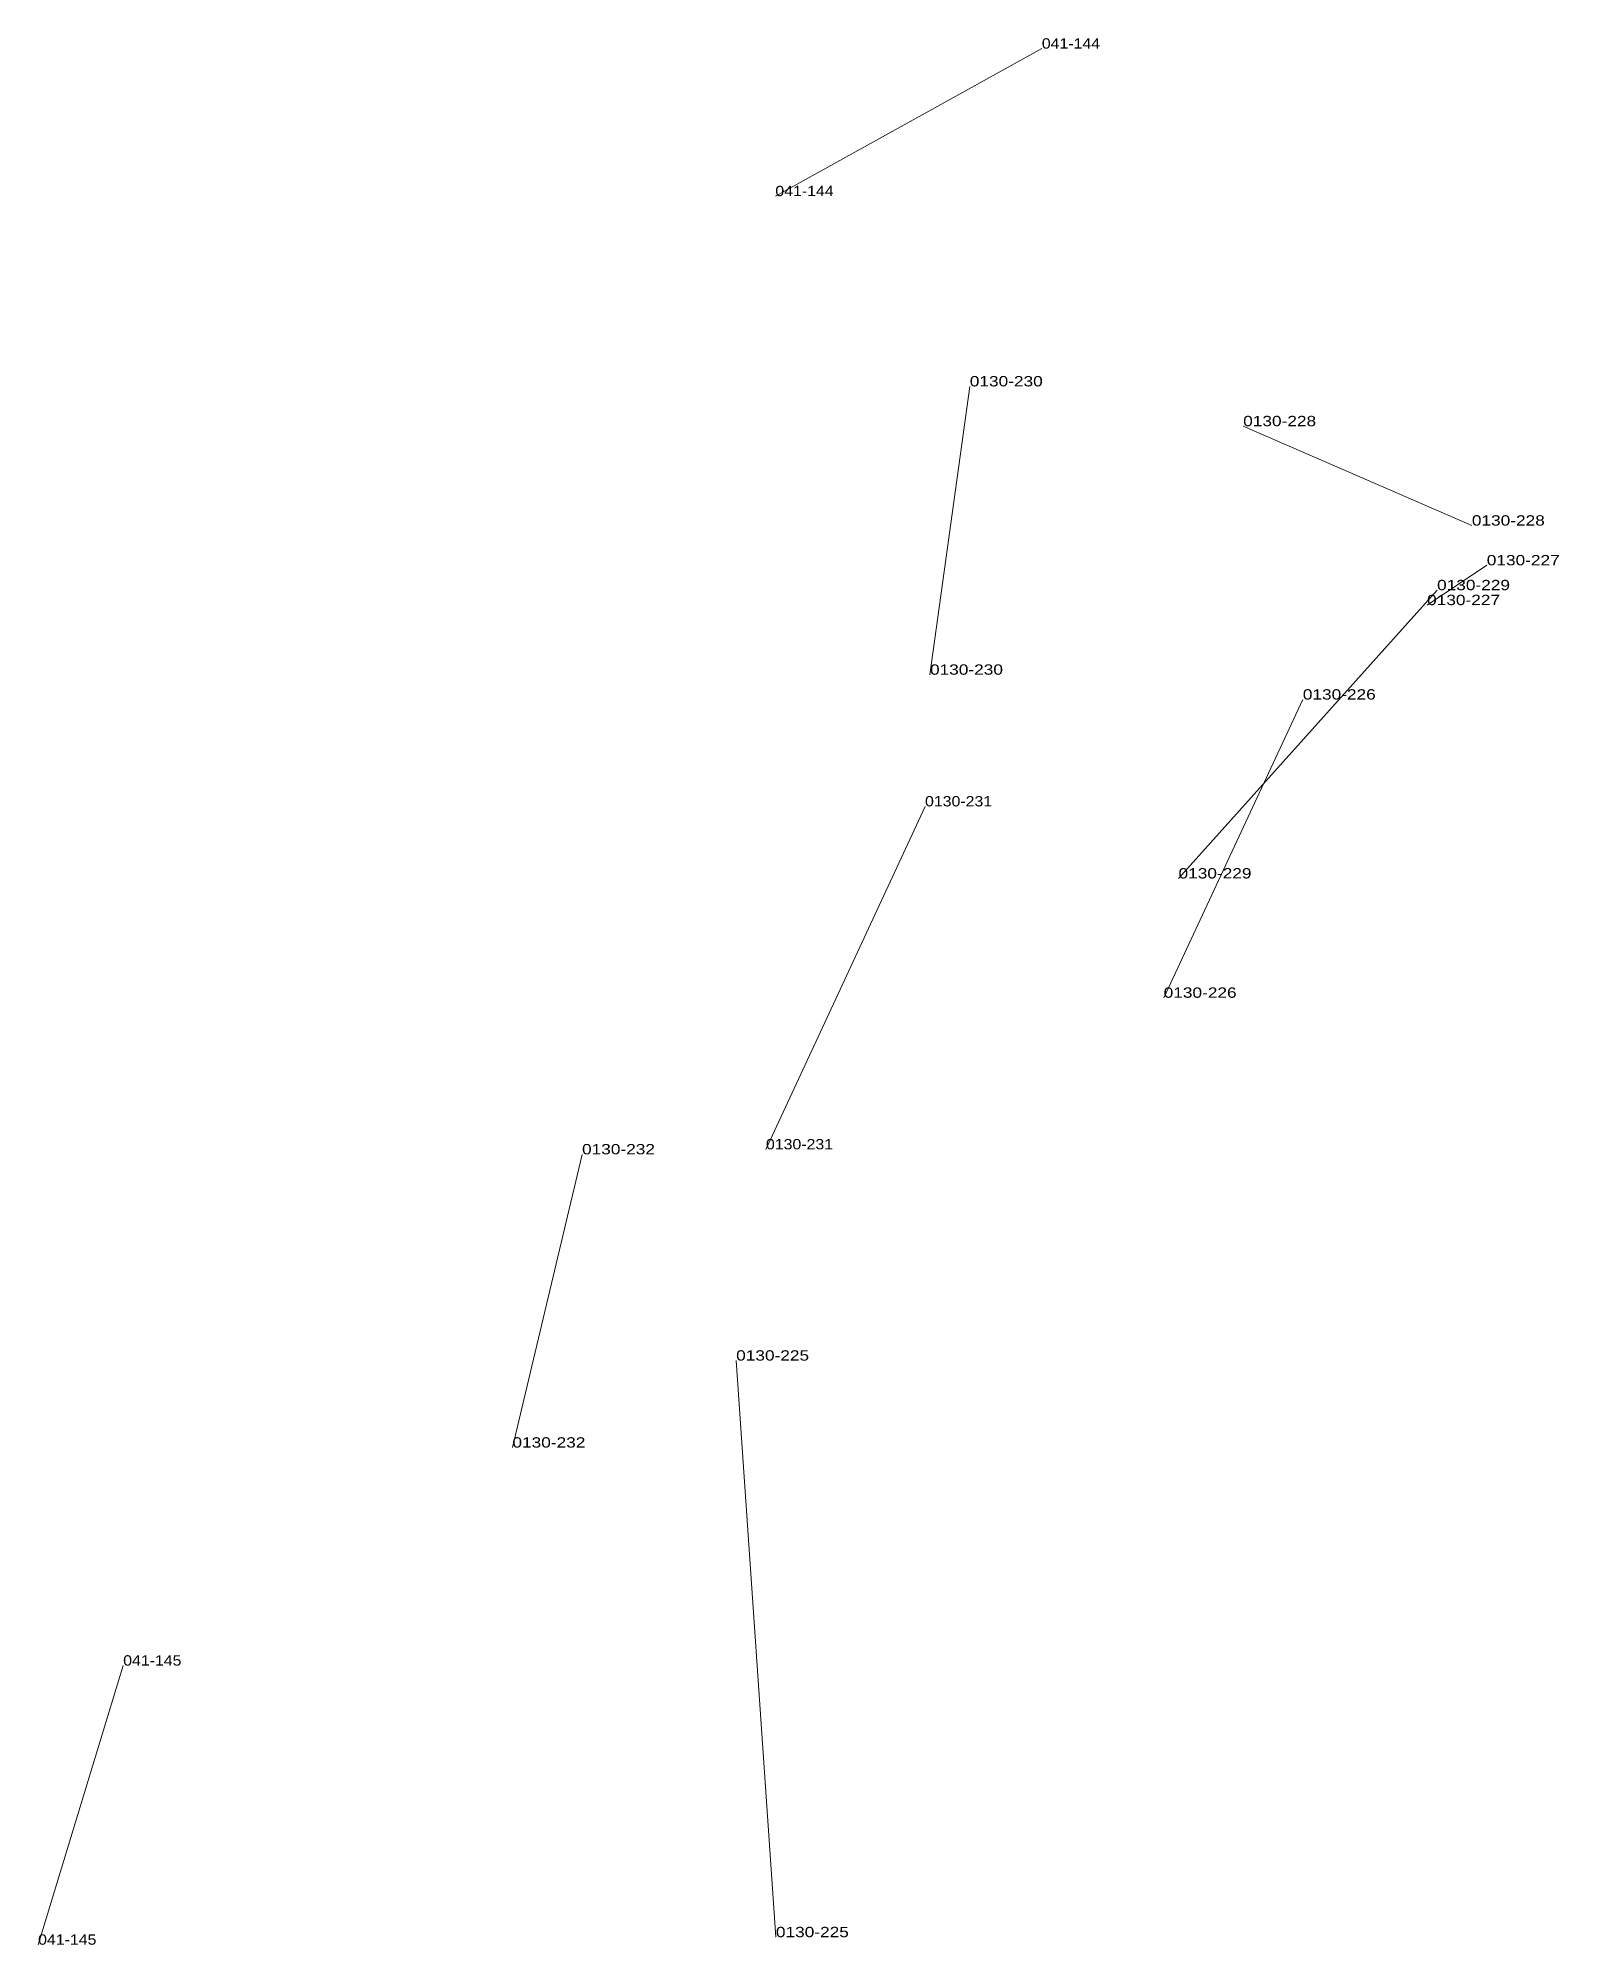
# Model space of a CAD drawing. Header units: metres. Extents: x 571156 to 607184, y 703608 to 727431.
# Drawn here: x 576709.5 to 577004.1, y 721683.6 to 722053 of the extents above; entities that cross this region are included whole.
import ezdxf

# ---------------------------------------------------------------- set-up
doc = ezdxf.new("R2010")
doc.units = ezdxf.units.M
doc.header["$LTSCALE"] = 0.8
doc.layers.add('60', color=7, linetype='Continuous', lineweight=13)
doc.layers.add('61', color=7, linetype='Continuous')

msp = doc.modelspace()

# ---------------------------------------------------------------- texts
at = {"layer": '60'}
for s, width, p in [('041-144', 1.15, (576852.32, 722022.35)), ('041-144', 1.15, (576852.32, 722022.35)), ('0130-228', 1.25, (576942.93, 721977.79)), ('0130-227', 1.25, (576990.11, 721950.84)), ('0130-230', 1.25, (576882.27, 721929.65)), ('0130-226', 1.25, (576954.48, 721924.84)), ('0130-231', 1.15, (576881.31, 721904.14)), ('0130-229', 1.25, (576930.41, 721890.18)), ('0130-225', 1.25, (576844.73, 721796.79)), ('0130-232', 1.25, (576801.4, 721779.94)), ('041-145', 1.15, (576726.01, 721737.71)), ('041-145', 1.15, (576726.01, 721737.71))]:
    msp.add_text(s, height=2, dxfattribs=dict(at, width=width)).set_placement(p)
at = {"layer": '61'}
for s, width, p in [('041-144', 1.15, (576903.93, 722050.93)), ('041-144', 1.15, (576903.93, 722050.93)), ('0130-230', 1.25, (576889.98, 721985.5)), ('0130-228', 1.25, (576987.22, 721958.54)), ('0130-229', 1.25, (576980.48, 721946.02)), ('0130-227', 1.25, (576978.55, 721943.13)), ('0130-226', 1.25, (576927.53, 721867.07)), ('0130-231', 1.15, (576850.5, 721837.71)), ('0130-232', 1.25, (576814.88, 721836.74)), ('041-145', 1.15, (576709.54, 721683.64)), ('041-145', 1.15, (576709.54, 721683.64)), ('0130-225', 1.25, (576852.43, 721685.1))]:
    msp.add_text(s, height=2, dxfattribs=dict(at, width=width)).set_placement(p)

# ---------------------------------------------------------------- linework, layer by layer
at = {"layer": '60'}
for p, q in [((576903.93, 722050.93), (576852.32, 722022.35)), ((576903.93, 722050.93), (576852.32, 722022.35)), ((576889.98, 721985.5), (576882.27, 721929.65)), ((576987.22, 721958.54), (576942.93, 721977.79)), ((576978.55, 721943.13), (576990.11, 721950.84)), ((576980.48, 721946.02), (576930.41, 721890.18)), ((576927.53, 721867.07), (576954.48, 721924.84)), ((576850.5, 721837.71), (576881.31, 721904.14)), ((576814.88, 721836.74), (576801.4, 721779.94)), ((576852.43, 721685.1), (576844.73, 721796.79)), ((576709.54, 721683.64), (576726.01, 721737.71)), ((576709.54, 721683.64), (576726.01, 721737.71))]:
    msp.add_line(p, q, dxfattribs=at)

msp.set_redraw_order([(e.dxf.handle, doc.entitydb.next_handle()) for e in msp.query("TEXT MTEXT ATTDEF DIMENSION ARC_DIMENSION")])  # texts and dimensions are drawn at this point

doc.saveas('drawing.dxf')
